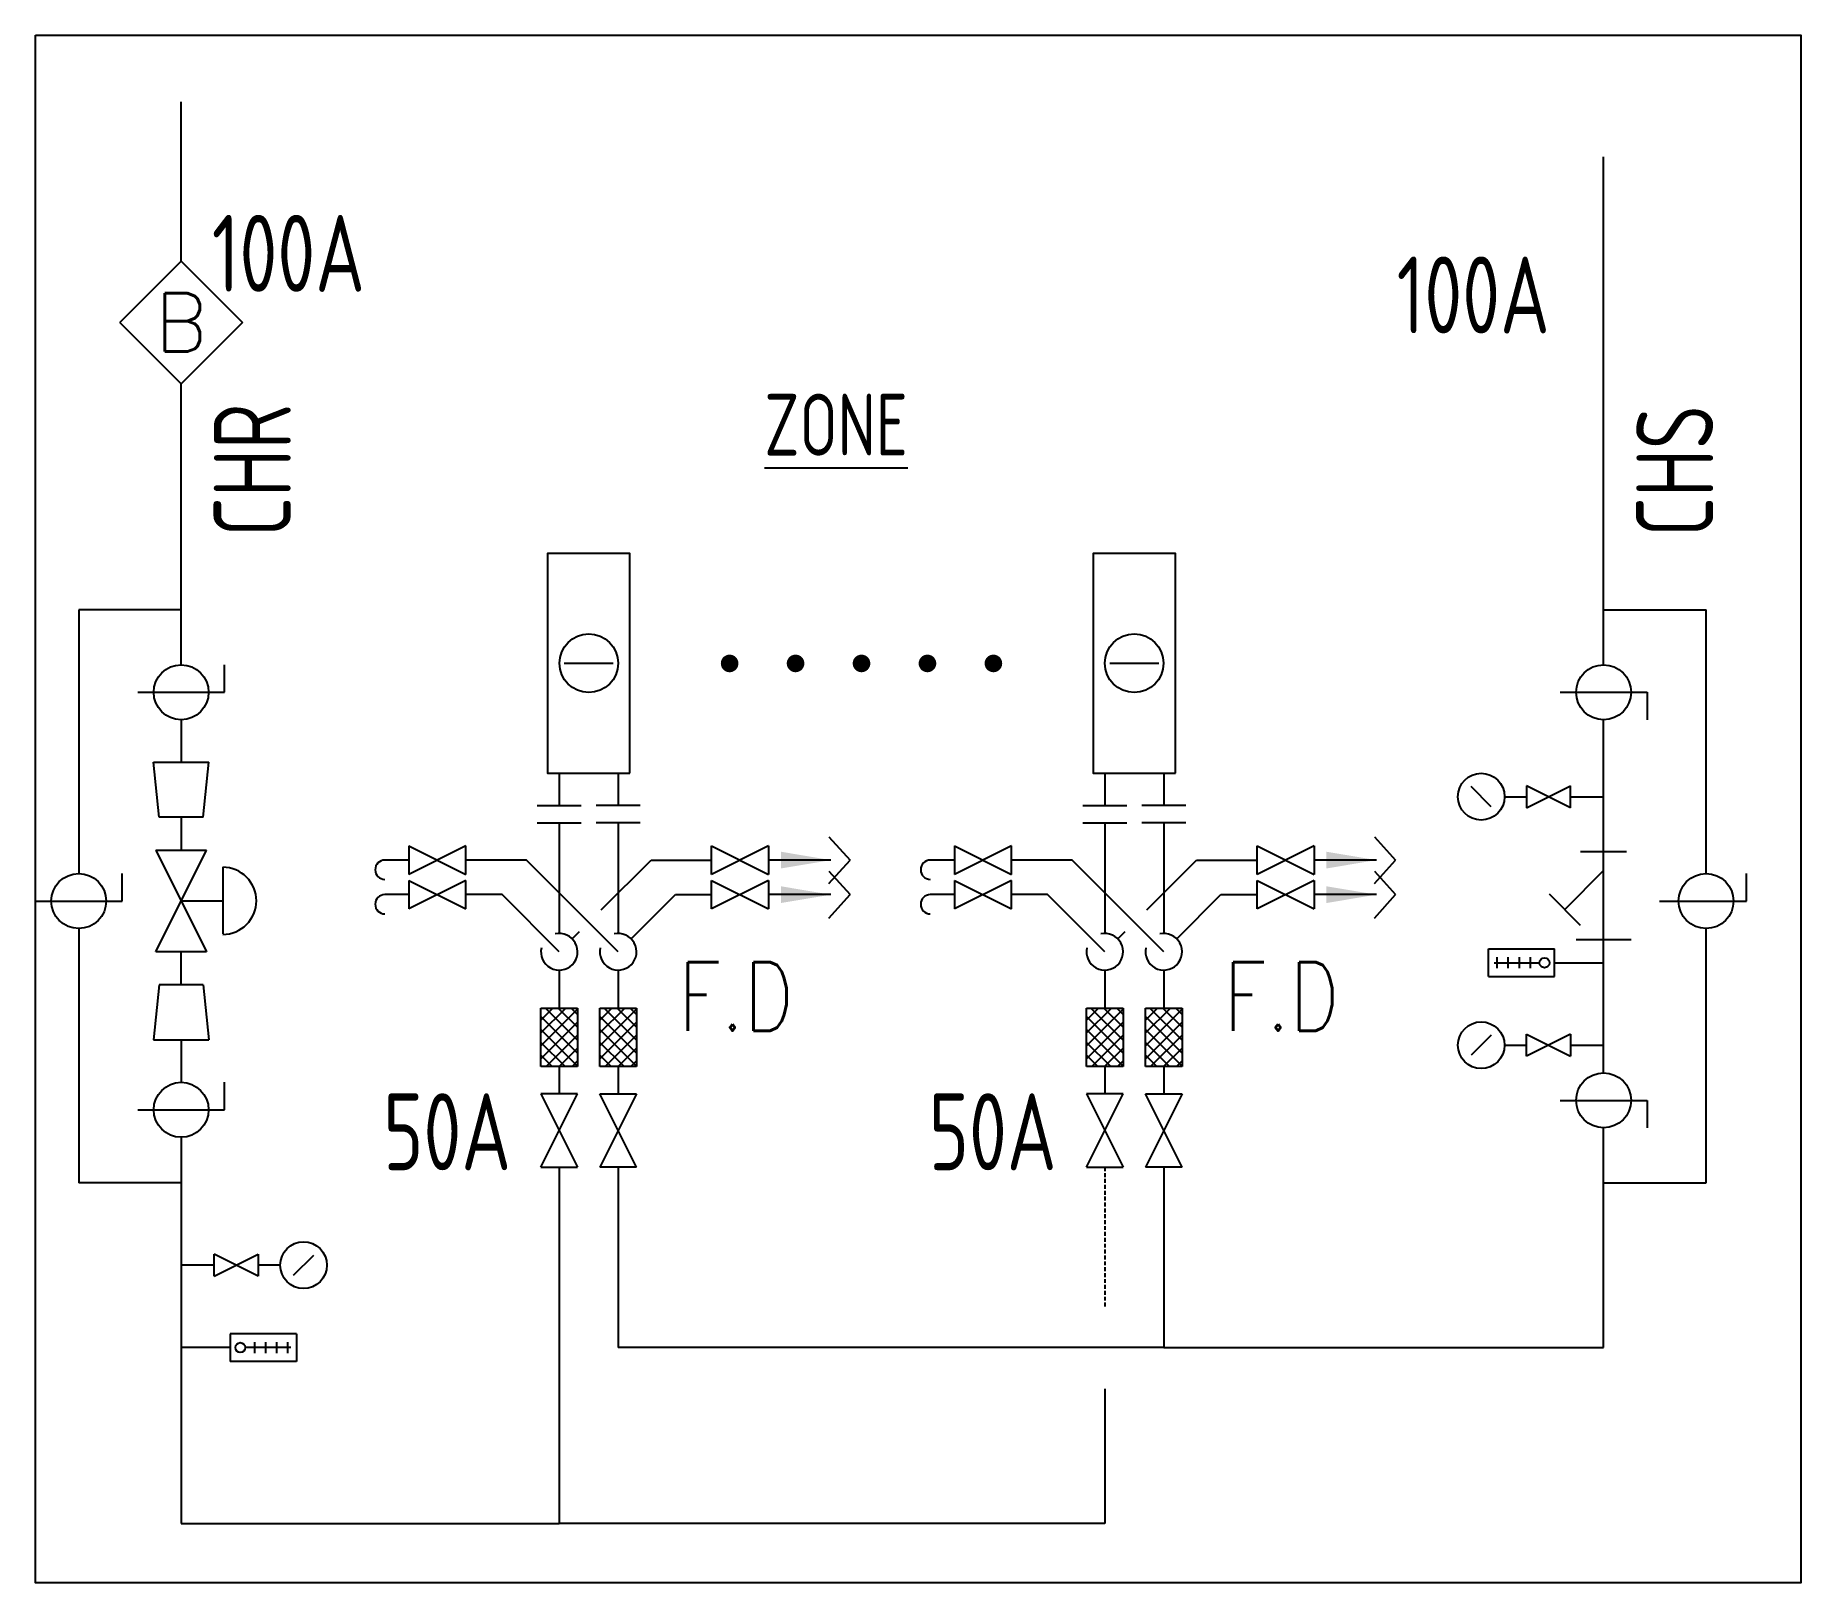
# Model space of a CAD drawing. Header units: millimetres. Extents: x 4929 to 7191, y -208 to 1486.
# Drawn here: x 6620 to 7191, y 236 to 737 of the extents above; entities that cross this region are included whole.
import ezdxf
from ezdxf.enums import TextEntityAlignment as Align

# ---------------------------------------------------------------- set-up
doc = ezdxf.new("R2010")
doc.units = ezdxf.units.MM
doc.linetypes.add('HIDDEN', pattern=[9.525, 6.35, -3.175])
doc.linetypes.add('HIDDEN2', pattern=[0.1875, 0.125, -0.0625])
for name, color, linetype in [('0-CHR-中溫', 30, 'Continuous'), ('0-CHS-中溫', 3, 'Continuous'), ('M-CEQPM-TEXT', 3, 'Continuous'), ('M-CPIPE-TEXT', 3, 'Continuous'), ('M-CPIPE-VAVE', 2, 'Continuous'), ('M-CWTR-PIPE', 130, 'Continuous'), ('M-HVAC-CMAH', 3, 'Continuous'), ('M-PIPE-CHWR20', 110, 'Continuous'), ('U-PCW-VALVE', 2, 'Continuous')]:
    doc.layers.add(name, color=color, linetype=linetype)
doc.styles.add('AA-TXT', font='isocp.shx', dxfattribs={"bigfont": 'chineset.shx'})
doc.styles.add('STDTEXT', font='simplex.shx', dxfattribs={"bigfont": 'china.shx'})

msp = doc.modelspace()

# ---------------------------------------------------------------- texts
at = {"layer": '0-CHR-中溫', "style": 'AA-TXT', "width": 0.8}
msp.add_text('100A', height=24.895, dxfattribs=at).set_placement((6677.12, 654.04))
at = {"layer": '0-CHR-中溫', "style": 'STDTEXT'}
msp.add_text('B', height=18.89, dxfattribs=at).set_placement((6667.2, 644.12), align=Align.MIDDLE)
at = {"layer": '0-CHR-中溫', "ltscale": 1000, "style": 'AA-TXT', "width": 0.8}
msp.add_text('CHR', height=24.895, rotation=90, dxfattribs=at).set_placement((6690.19, 574.78), align=Align.MIDDLE_LEFT)
at = {"layer": 'M-CEQPM-TEXT', "style": 'AA-TXT', "width": 0.8}
msp.add_text('%%UZONE', height=20, dxfattribs=at).set_placement((6879.11, 611.04), align=Align.MIDDLE)
at = {"layer": 'M-CPIPE-TEXT', "width": 0.8}
for s, height, style, p in [('100A', 24.895, 'AA-TXT', (7060.53, 640.56)), ('F.D', 22.228, 'STDTEXT', (6828.07, 414.85)), ('F.D', 22.228, 'STDTEXT', (7004.6, 414.85)), ('50A', 24.895, 'AA-TXT', (6732.59, 369.7)), ('50A', 24.895, 'AA-TXT', (6909.12, 369.7))]:
    msp.add_text(s, height=height, dxfattribs=dict(at, style=style)).set_placement(p)
at = {"layer": 'M-CPIPE-TEXT', "style": 'AA-TXT', "width": 0.8}
msp.add_text('CHS', height=24.895, rotation=90, dxfattribs=at).set_placement((7150.48, 574.78), align=Align.MIDDLE_LEFT)

# ---------------------------------------------------------------- blocks, each defined once
blk = doc.blocks.new('DIM3')
blk.add_solid([(40, -6.7), (40, 6.7), (0, 0)])
blk = doc.blocks.new('DCC PIPE')
at = {"layer": 'U-PCW-VALVE'}
h = blk.add_hatch(dxfattribs=at)
h.set_pattern_fill('ANSI37', color=256, scale=2.66144, angle=90, style=0)
h.set_pattern_definition([(135, (188.80367, -130.49455), (-0.2352403, -0.2352403), []), (225, (188.80367, -130.49455), (0.2352403, -0.2352403), [])])
h.paths.add_polyline_path([(-0.667, 3.666), (-0.667, 5.796), (0.667, 5.796), (0.667, 3.666)])
h = blk.add_hatch(dxfattribs=at)
h.set_pattern_fill('ANSI37', color=256, scale=2.66144, angle=90, style=0)
h.set_pattern_definition([(135, (190.9487, -130.49455), (-0.2352403, -0.2352403), []), (225, (190.9487, -130.49455), (0.2352403, -0.2352403), [])])
h.paths.add_polyline_path([(1.478, 3.666), (1.478, 5.796), (2.812, 5.796), (2.812, 3.666)])
h = blk.add_hatch(dxfattribs=at)
h.set_pattern_fill('ANSI37', color=256, scale=2.66144, angle=90, style=0)
h.set_pattern_definition([(135, (208.65864, -130.49455), (-0.2352403, -0.2352403), []), (225, (208.65864, -130.49455), (0.2352403, -0.2352403), [])])
h.paths.add_polyline_path([(19.188, 3.666), (19.188, 5.796), (20.522, 5.796), (20.522, 3.666)])
h = blk.add_hatch(dxfattribs=at)
h.set_pattern_fill('ANSI37', color=256, scale=2.66144, angle=90, style=0)
h.set_pattern_definition([(135, (210.80367, -130.49455), (-0.2352403, -0.2352403), []), (225, (210.80367, -130.49455), (0.2352403, -0.2352403), [])])
h.paths.add_polyline_path([(21.333, 3.666), (21.333, 5.796), (22.667, 5.796), (22.667, 3.666)])
at = {"layer": '0-CHR-中溫', "ltscale": 1000}
for p, q in [((0, 12.533), (0, 8.508)), ((19.855, 12.533), (19.855, 8.508)), ((0, 7.175), (0, 5.796)), ((19.855, 7.175), (19.855, 5.796)), ((0, 3.666), (0, 2.666)), ((19.855, 3.666), (19.855, 2.666))]:
    blk.add_line(p, q, dxfattribs=at)
for centre in [(0, 7.842), (19.855, 7.842)]:
    blk.add_arc(centre, 0.667, 167.32186, 102.67814, dxfattribs=at)
at = {"layer": '0-CHS-中溫', "ltscale": 1000}
for p, q in [((2.145, 12.533), (2.145, 8.508)), ((22, 12.533), (22, 8.508)), ((2.145, 7.175), (2.145, 5.796)), ((22, 7.175), (22, 5.796)), ((2.145, 3.666), (2.145, 2.666)), ((22, 3.666), (22, 2.666))]:
    blk.add_line(p, q, dxfattribs=at)
for centre in [(2.145, 7.842), (22, 7.842)]:
    blk.add_arc(centre, 0.667, 167.32186, 102.67814, dxfattribs=at)
at = {"layer": 'M-CPIPE-VAVE'}
for p, q in [((-3.4, 11.699), (-5.474, 10.662)), ((-5.474, 11.699), (-3.4, 10.662)), ((-5.474, 11.699), (-5.474, 10.662)), ((-3.4, 10.662), (-3.4, 11.699)), ((5.545, 10.662), (5.545, 11.699)), ((7.619, 11.699), (5.545, 10.662)), ((5.545, 11.699), (7.619, 10.662)), ((7.619, 11.699), (7.619, 10.662)), ((9.812, 12.032), (10.583, 11.181)), ((16.455, 11.699), (14.381, 10.662)), ((14.381, 11.699), (16.455, 10.662)), ((14.381, 11.699), (14.381, 10.662)), ((16.455, 10.662), (16.455, 11.699)), ((25.4, 10.662), (25.4, 11.699)), ((27.474, 11.699), (25.4, 10.662)), ((25.4, 11.699), (27.474, 10.662)), ((27.474, 11.699), (27.474, 10.662)), ((29.667, 12.032), (30.438, 11.181)), ((-5.474, 11.181), (-6.351, 11.181)), ((-1.194, 11.181), (-3.4, 11.181)), ((2.145, 7.842), (-1.194, 11.181)), ((1.526, 9.368), (3.339, 11.181)), ((3.339, 11.181), (5.545, 11.181)), ((9.886, 11.181), (7.619, 11.181)), ((9.812, 10.329), (10.583, 11.181)), ((14.381, 11.181), (13.504, 11.181)), ((18.661, 11.181), (16.455, 11.181)), ((22, 7.842), (18.661, 11.181)), ((21.381, 9.368), (23.194, 11.181)), ((23.194, 11.181), (25.4, 11.181)), ((29.741, 11.181), (27.474, 11.181)), ((29.667, 10.329), (30.438, 11.181)), ((-3.4, 10.442), (-5.474, 9.405)), ((-5.474, 10.442), (-3.4, 9.405)), ((-5.474, 10.442), (-5.474, 9.405)), ((-3.4, 9.405), (-3.4, 10.442)), ((5.545, 9.405), (5.545, 10.442)), ((7.619, 10.442), (5.545, 9.405)), ((5.545, 10.442), (7.619, 9.405)), ((7.619, 10.442), (7.619, 9.405)), ((9.812, 10.775), (10.583, 9.923)), ((16.455, 10.442), (14.381, 9.405)), ((14.381, 10.442), (16.455, 9.405)), ((14.381, 10.442), (14.381, 9.405)), ((16.455, 9.405), (16.455, 10.442)), ((25.4, 9.405), (25.4, 10.442)), ((27.474, 10.442), (25.4, 9.405)), ((25.4, 10.442), (27.474, 9.405)), ((27.474, 10.442), (27.474, 9.405)), ((29.667, 10.775), (30.438, 9.923)), ((-5.474, 9.923), (-6.351, 9.923)), ((-2.082, 9.923), (-3.4, 9.923)), ((0, 7.842), (-2.082, 9.923)), ((2.616, 8.313), (4.227, 9.923)), ((4.227, 9.923), (5.545, 9.923)), ((9.886, 9.923), (7.619, 9.923)), ((9.812, 9.072), (10.583, 9.923)), ((14.381, 9.923), (13.504, 9.923)), ((17.773, 9.923), (16.455, 9.923)), ((19.855, 7.842), (17.773, 9.923)), ((22.471, 8.313), (24.082, 9.923)), ((24.082, 9.923), (25.4, 9.923)), ((29.741, 9.923), (27.474, 9.923)), ((29.667, 9.072), (30.438, 9.923)), ((0.471, 8.313), (0.737, 8.579)), ((20.326, 8.313), (20.592, 8.579))]:
    blk.add_line(p, q, dxfattribs=at)
for centre in [(-6.351, 10.83), (13.504, 10.83), (-6.351, 9.573), (13.504, 9.573)]:
    blk.add_arc(centre, 0.35, 90, 270, dxfattribs=at)
at = {"layer": 'M-CWTR-PIPE'}
for p, q in [((0.184, 18.346), (1.961, 18.346)), ((20.039, 18.346), (21.816, 18.346)), ((0, 14.346), (0, 13.173)), ((2.145, 14.346), (2.145, 13.173)), ((19.855, 14.346), (19.855, 13.173)), ((22, 14.346), (22, 13.173)), ((-0.8, 13.173), (0.8, 13.173)), ((2.945, 13.173), (1.345, 13.173)), ((19.055, 13.173), (20.655, 13.173)), ((22.8, 13.173), (21.2, 13.173))]:
    blk.add_line(p, q, dxfattribs=at)
for points in [[(2.573, 14.346), (2.573, 22.346), (-0.427, 22.346), (-0.427, 14.346)], [(22.427, 14.346), (22.427, 22.346), (19.427, 22.346), (19.427, 14.346)]]:
    blk.add_lwpolyline(points, close=True, dxfattribs=at)
for centre in [(1.073, 18.346), (20.927, 18.346)]:
    blk.add_circle(centre, 1.067, dxfattribs=at)
at = {"layer": 'M-HVAC-CMAH', "const_width": 0.32}
for points in [[(6.36, 18.341, 1), (6.04, 18.341, 1)], [(8.76, 18.341, 1), (8.44, 18.341, 1)], [(11.16, 18.341, 1), (10.84, 18.341, 1)], [(13.56, 18.341, 1), (13.24, 18.341, 1)], [(15.96, 18.341, 1), (15.64, 18.341, 1)]]:
    blk.add_lwpolyline(points, format="xyb", close=True, dxfattribs=at)
at = {"layer": 'U-PCW-VALVE'}
for p, q in [((-0.8, 12.533), (0.8, 12.533)), ((2.945, 12.533), (1.345, 12.533)), ((19.055, 12.533), (20.655, 12.533)), ((22.8, 12.533), (21.2, 12.533)), ((-0.667, 5.796), (0.667, 5.796)), ((-0.667, 3.666), (-0.667, 5.796)), ((0.667, 5.796), (0.667, 3.666)), ((1.478, 5.796), (2.812, 5.796)), ((1.478, 3.666), (1.478, 5.796)), ((2.812, 5.796), (2.812, 3.666)), ((19.188, 5.796), (20.522, 5.796)), ((19.188, 3.666), (19.188, 5.796)), ((20.522, 5.796), (20.522, 3.666)), ((21.333, 5.796), (22.667, 5.796)), ((21.333, 3.666), (21.333, 5.796)), ((22.667, 5.796), (22.667, 3.666)), ((0.667, 3.666), (-0.667, 3.666)), ((2.812, 3.666), (1.478, 3.666)), ((20.522, 3.666), (19.188, 3.666)), ((22.667, 3.666), (21.333, 3.666)), ((0.667, 2.666), (-0.667, 2.666)), ((-0.667, 0), (0.667, 2.666)), ((-0.667, 2.666), (0.667, 0)), ((1.478, 2.666), (2.812, 2.666)), ((2.812, 2.666), (1.478, 0)), ((2.812, 0), (1.478, 2.666)), ((20.522, 2.666), (19.188, 2.666)), ((19.188, 2.666), (20.522, 0)), ((19.188, 0), (20.522, 2.666)), ((21.333, 2.666), (22.667, 2.666)), ((22.667, 0), (21.333, 2.666)), ((22.667, 2.666), (21.333, 0)), ((-0.667, 0), (0.667, 0)), ((2.812, 0), (1.478, 0)), ((19.188, 0), (20.522, 0)), ((22.667, 0), (21.333, 0))]:
    blk.add_line(p, q, dxfattribs=at)
at = {"layer": 'M-CPIPE-VAVE', "linetype": 'HIDDEN2', "xscale": -0.04545454545450411, "yscale": 0.04545454545450411, "zscale": 0.045454545454545}
for p in [(9.886, 11.181), (29.741, 11.181), (9.886, 9.923), (29.741, 9.923)]:
    blk.add_blockref('DIM3', p, dxfattribs=at)

# ---------------------------------------------------------------- linework, layer by layer
msp.add_lwpolyline([(6620.05, 737.06), (7191.27, 737.06), (7191.27, 236.18), (6620.05, 236.18)], close=True)
at = {"layer": '0-CHR-中溫', "ltscale": 1000}
for p, q in [((6667.2, 663.96), (6667.2, 715.56)), ((6667.2, 533.02), (6667.2, 624.29)), ((6634.05, 551.07), (6634.05, 465.72)), ((6667.2, 551.07), (6634.05, 551.07)), ((6667.2, 515.51), (6667.2, 501.77)), ((6667.2, 483.96), (6667.2, 473.29)), ((6634.05, 447.94), (6634.05, 365.64)), ((6667.2, 429.69), (6667.2, 440.36)), ((6667.2, 411.88), (6667.2, 398.15)), ((6667.2, 380.37), (6667.2, 255.39)), ((6667.2, 365.64), (6634.05, 365.64)), ((6789.55, 370.67), (6789.55, 255.39)), ((6966.08, 298.96), (6966.08, 255.39)), ((6667.2, 255.39), (6789.55, 255.39)), ((6966.08, 255.39), (6789.55, 255.39))]:
    msp.add_line(p, q, dxfattribs=at)
at = {"layer": '0-CHR-中溫'}
for p, q in [((6647.37, 644.12), (6667.2, 663.96)), ((6667.2, 663.96), (6687.04, 644.12)), ((6647.37, 644.12), (6667.2, 624.29)), ((6687.04, 644.12), (6667.2, 624.29))]:
    msp.add_line(p, q, dxfattribs=at)
at = {"layer": '0-CHS-中溫', "ltscale": 1000}
for p, q in [((7127.49, 533.29), (7127.49, 697.77)), ((7127.49, 551.07), (7160.64, 551.07)), ((7160.64, 465.72), (7160.64, 551.07)), ((7127.49, 401.21), (7127.49, 515.51)), ((7160.64, 365.64), (7160.64, 447.94)), ((7127.49, 312.3), (7127.49, 383.43)), ((6808.62, 370.67), (6808.62, 312.3)), ((6985.15, 370.67), (6985.15, 312.3)), ((7127.49, 365.64), (7160.64, 365.64)), ((6985.15, 312.3), (6808.62, 312.3)), ((6985.15, 312.3), (7127.49, 312.3))]:
    msp.add_line(p, q, dxfattribs=at)
at = {"layer": 'M-PIPE-CHWR20', "ltscale": 0.1}
for p, q in [((6660.08, 483.96), (6658.3, 501.77)), ((6658.3, 501.77), (6676.11, 501.77)), ((6674.33, 483.96), (6676.11, 501.77)), ((6674.33, 483.96), (6660.08, 483.96)), ((6660.08, 429.69), (6658.3, 411.88)), ((6674.33, 429.69), (6660.08, 429.69)), ((6674.33, 429.69), (6676.11, 411.88)), ((6658.3, 411.88), (6676.11, 411.88))]:
    msp.add_line(p, q, dxfattribs=at)
at = {"layer": 'M-PIPE-CHWR20', "linetype": 'HIDDEN', "ltscale": 0.2}
msp.add_line((6966.08, 370.67), (6966.08, 325.63), dxfattribs=at)
at = {"layer": 'U-PCW-VALVE'}
for p, q in [((6681.25, 524.4), (6681.25, 533.31)), ((6653.15, 524.4), (6681.25, 524.4)), ((7113.44, 524.4), (7141.54, 524.4)), ((7141.54, 524.4), (7141.54, 515.48)), ((7091.15, 487.35), (7084.61, 493.89)), ((7102.57, 494.16), (7102.57, 487.05)), ((7116.79, 487.05), (7102.57, 494.16)), ((7102.57, 487.05), (7116.79, 494.16)), ((7116.79, 487.05), (7116.79, 494.16)), ((7095.44, 490.61), (7102.57, 490.61)), ((7116.79, 490.61), (7127.49, 490.61)), ((6658.97, 473.29), (6675.44, 473.29)), ((6658.97, 440.36), (6675.44, 473.29)), ((6658.97, 473.29), (6675.44, 440.36)), ((7120.06, 472.83), (7134.92, 472.83)), ((6648.1, 456.83), (6648.1, 465.74)), ((6680.68, 467.76), (6680.68, 446.19)), ((7127.49, 466.68), (7114.9, 454.08)), ((7173.73, 456.83), (7173.73, 465.74)), ((7109.87, 459.11), (7119.93, 449.05)), ((7109.87, 459.11), (7119.93, 449.05)), ((6620, 456.83), (6648.1, 456.83)), ((6680.68, 456.83), (6667.2, 456.83)), ((7145.63, 456.83), (7173.73, 456.83)), ((6675.44, 440.36), (6658.97, 440.36)), ((7090.19, 432.37), (7090.19, 441.31)), ((7090.19, 432.37), (7090.19, 441.31)), ((7090.19, 441.31), (7111.64, 441.31)), ((7090.19, 441.31), (7111.64, 441.31)), ((7111.64, 432.37), (7111.64, 441.31)), ((7111.64, 432.37), (7111.64, 441.31)), ((7118.59, 444.38), (7136.4, 444.38)), ((7120.06, 444.38), (7134.92, 444.38)), ((7092.05, 436.84), (7106.78, 436.84)), ((7092.05, 436.84), (7106.78, 436.84)), ((7093.08, 435.06), (7093.08, 438.63)), ((7093.08, 435.06), (7093.08, 438.63)), ((7096.65, 435.06), (7096.65, 438.63)), ((7096.65, 435.06), (7096.65, 438.63)), ((7100.23, 435.06), (7100.23, 438.63)), ((7100.23, 435.06), (7100.23, 438.63)), ((7103.8, 435.06), (7103.8, 438.63)), ((7103.8, 435.06), (7103.8, 438.63)), ((7111.64, 436.84), (7127.49, 436.84)), ((7111.64, 436.84), (7127.49, 436.84)), ((7090.19, 432.37), (7111.64, 432.37)), ((7090.19, 432.37), (7111.64, 432.37)), ((7091.15, 413.43), (7084.61, 406.89)), ((7102.57, 406.61), (7102.57, 413.72)), ((7116.79, 413.72), (7102.57, 406.61)), ((7102.57, 413.72), (7116.79, 406.61)), ((7116.79, 413.72), (7116.79, 406.61)), ((7095.44, 410.17), (7102.57, 410.17)), ((7116.79, 410.17), (7127.49, 410.17)), ((6681.25, 389.26), (6681.25, 398.17)), ((6653.15, 389.26), (6681.25, 389.26)), ((7113.44, 392.32), (7141.54, 392.32)), ((7141.54, 392.32), (7141.54, 383.4)), ((6677.91, 338.97), (6667.2, 338.97)), ((6677.91, 335.42), (6677.91, 342.53)), ((6677.91, 335.42), (6692.13, 342.53)), ((6692.13, 335.42), (6677.91, 342.53)), ((6692.13, 342.53), (6692.13, 335.42)), ((6699.26, 338.97), (6692.13, 338.97)), ((6703.55, 335.71), (6710.09, 342.25)), ((6683.06, 316.76), (6683.06, 307.83)), ((6683.06, 316.76), (6683.06, 307.83)), ((6704.5, 316.76), (6683.06, 316.76)), ((6704.5, 316.76), (6683.06, 316.76)), ((6704.5, 316.76), (6704.5, 307.83)), ((6704.5, 316.76), (6704.5, 307.83)), ((6683.06, 312.3), (6667.2, 312.3)), ((6683.06, 312.3), (6667.2, 312.3)), ((6702.65, 312.3), (6687.92, 312.3)), ((6702.65, 312.3), (6687.92, 312.3)), ((6690.9, 314.08), (6690.9, 310.51)), ((6690.9, 314.08), (6690.9, 310.51)), ((6694.47, 314.08), (6694.47, 310.51)), ((6694.47, 314.08), (6694.47, 310.51)), ((6698.04, 314.08), (6698.04, 310.51)), ((6698.04, 314.08), (6698.04, 310.51)), ((6701.62, 314.08), (6701.62, 310.51)), ((6701.62, 314.08), (6701.62, 310.51)), ((6704.5, 307.83), (6683.06, 307.83)), ((6704.5, 307.83), (6683.06, 307.83))]:
    msp.add_line(p, q, dxfattribs=at)
for centre, radius in [((6667.2, 524.4), 8.89), ((7127.49, 524.4), 8.89), ((7087.89, 490.61), 7.56), ((6634.05, 456.83), 8.89), ((7160.64, 456.83), 8.89), ((7108.37, 436.84), 1.59), ((7108.37, 436.84), 1.59), ((7087.89, 410.17), 7.56), ((7127.49, 392.32), 8.89), ((6667.2, 389.26), 8.89), ((6706.81, 338.97), 7.56), ((6686.33, 312.3), 1.59), ((6686.33, 312.3), 1.59)]:
    msp.add_circle(centre, radius, dxfattribs=at)
msp.add_arc((6680.68, 456.9), 10.86, 270, 90, dxfattribs=at)

# ---------------------------------------------------------------- block references
at = {"layer": '0-CHS-中溫', "ltscale": 1000, "xscale": 8.891179351528299, "yscale": 8.891179351528299, "zscale": 8.891179351528299}
msp.add_blockref('DCC PIPE', (6789.55, 370.67), dxfattribs=at)

msp.set_redraw_order([(e.dxf.handle, doc.entitydb.next_handle()) for e in msp.query("TEXT MTEXT ATTDEF DIMENSION ARC_DIMENSION")])  # texts and dimensions are drawn at this point

doc.saveas('drawing.dxf')
